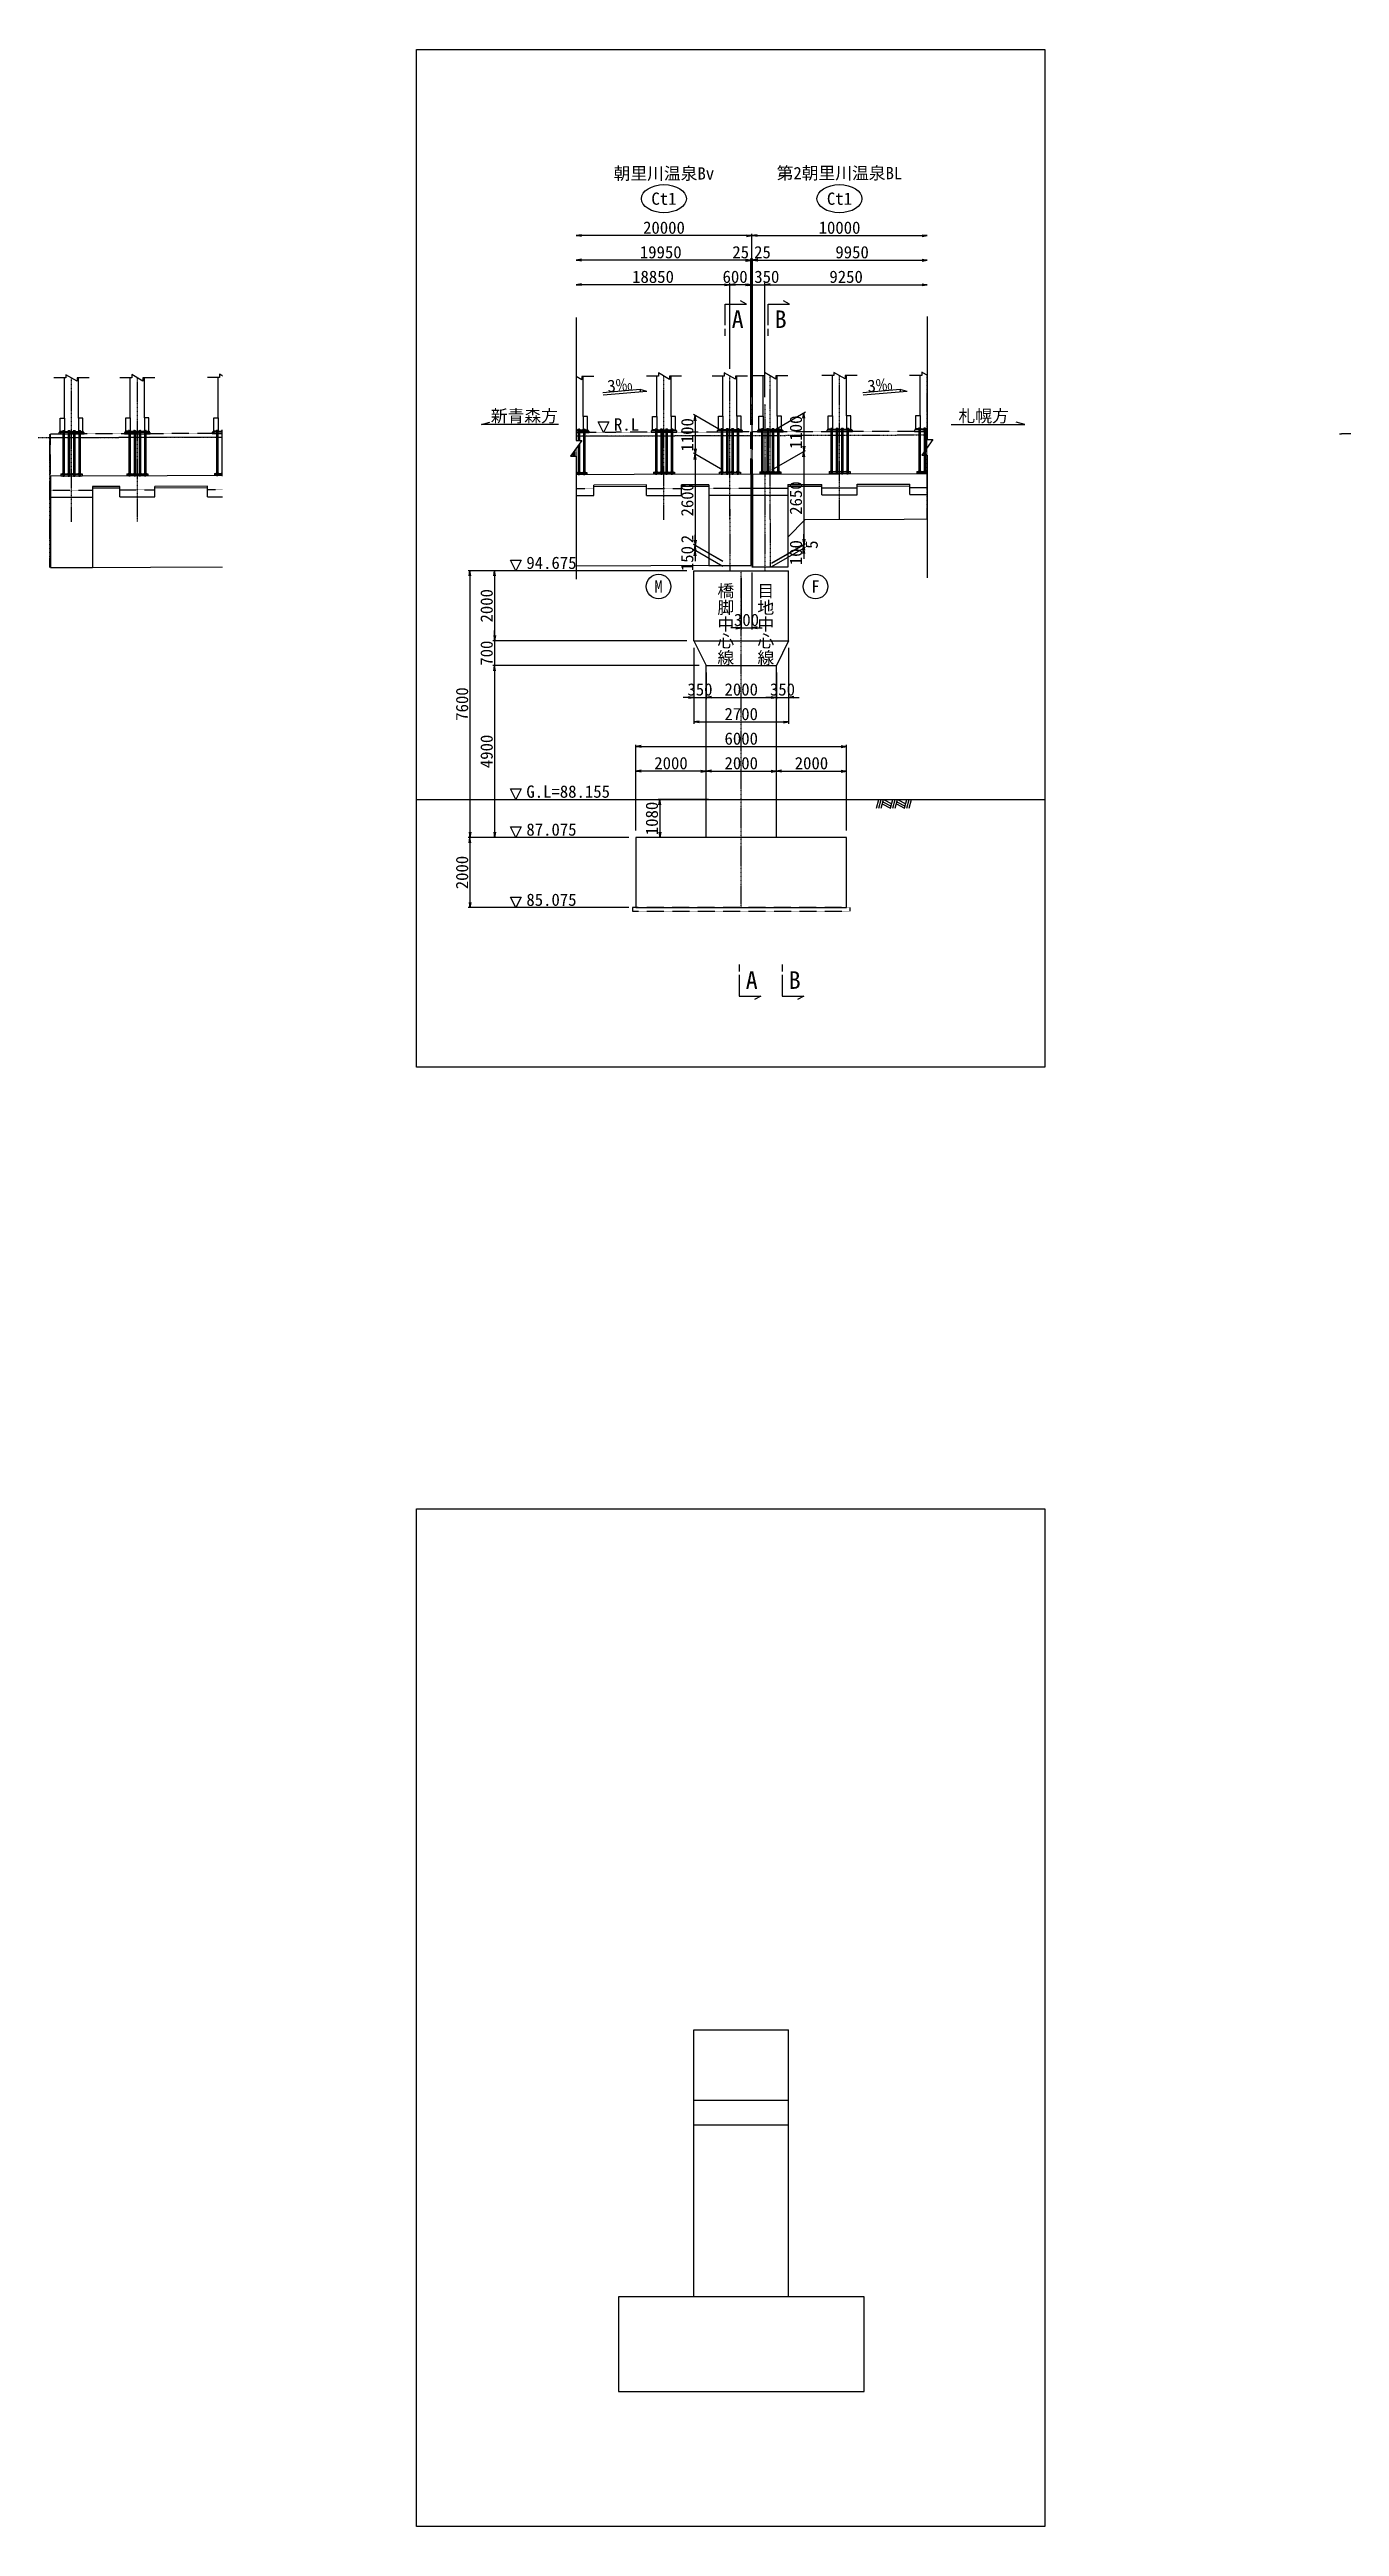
# Model space of a CAD drawing. Header units: millimetres. Extents: x -154198 to 210257, y -78304 to 147765.
# Drawn here: x -5055 to 31683, y -77945 to -7371 of the extents above; entities that cross this region are included whole.
import ezdxf
from ezdxf.enums import TextEntityAlignment as Align

# ---------------------------------------------------------------- set-up
doc = ezdxf.new("R2010")
doc.units = ezdxf.units.MM
doc.header["$LTSCALE"] = 0.25
doc.set_wipeout_variables(frame=1)
doc.linetypes.add('CENTER', pattern=[50.8, 31.75, -6.35, 6.35, -6.35])
doc.linetypes.add('HIDDEN', pattern=[9.525, 6.35, -3.175])
doc.layers.get('Defpoints').update_dxf_attribs({"color": 171})
for name, color, linetype in [('D-BMK', 2, 'CENTER'), ('D-BMK-軌道中心線', 6, 'CENTER'), ('D-DCR-HCH1', 4, 'Continuous'), ('D-STR-DIM', 7, 'Continuous'), ('D-STR-HTXT', 3, 'Continuous'), ('D-STR-STR1-上部工', 4, 'Continuous'), ('D-STR-STR1-下部工', 1, 'Continuous'), ('D-STR-STRD-プレート', 5, 'Continuous'), ('D-STR-STRD-ボルト', 5, 'Continuous'), ('D-STR-TXT', 3, 'Continuous'), ('S-BGD', 8, 'Continuous')]:
    doc.layers.add(name, color=color, linetype=linetype)
doc.layers.add('D-WORK', color=191, linetype='Continuous', plot=False)
doc.styles.add('MSゴシック_10', font='MS Gothic.ttf')
doc.styles.add('MSゴシック_T', font='@MS Gothic.ttf')
doc.dimstyles.new('DIM-100', dxfattribs={"dimscale": 100, "dimtxt": 3.5, "dimasz": 1.5, "dimexe": 0.5, "dimexo": 2, "dimgap": 0.5, "dimtad": 1, "dimdec": 0, "dimzin": 0, "dimdsep": 46, "dimtxsty": 'MSゴシック_10', "dimblk": 'OPEN', "dimcen": 0.09, "dimclrd": 256, "dimclre": 256, "dimclrt": 3, "dimaunit": 1, "dimadec": 4, "dimazin": 0, "dimtfac": 1, "dimtdec": 0, "dimtix": 1, "dimtmove": 2, "dimatfit": 3, "dimldrblk": 'NONE', "dimfxl": 1, "dimtolj": 1, "dimtzin": 0, "dimarcsym": 0})

msp = doc.modelspace()

# ---------------------------------------------------------------- texts
at = {"layer": 'D-STR-HTXT', "style": 'MSゴシック_10'}
for s, p in [('M', (12290.2, -22670.1)), ('F', (16760.4, -22670.1))]:
    msp.add_text(s, height=350, dxfattribs=at).set_placement(p, align=Align.MIDDLE)
at = {"layer": 'D-STR-HTXT', "style": 'MSゴシック_T'}
for s, p in [('橋脚中心線', (14024.6, -22548.3)), ('目地中心線', (15164.7, -22548.7))]:
    msp.add_text(s, height=350, rotation=270, dxfattribs=at).set_placement(p)
at = {"layer": 'D-STR-TXT', "linetype": 'Continuous', "style": 'MSゴシック_10'}
for s, p in [('朝里川温泉Bv', (12442.9, -11181)), ('第2朝里川温泉BL', (17442.9, -11171))]:
    msp.add_text(s, height=350, dxfattribs=at).set_placement(p, align=Align.BOTTOM_CENTER)
at = {"layer": 'D-STR-TXT', "style": 'MSゴシック_10'}
for p in [(12442.9, -11621), (17442.9, -11621)]:
    msp.add_text('Ct1', height=350, rotation=0.01, dxfattribs=at).set_placement(p, align=Align.MIDDLE)
for s, p in [('A', (14543.4, -15455.1)), ('B', (15767.9, -15455.1)), ('A', (14943.4, -34284.8)), ('B', (16167.9, -34284.8))]:
    msp.add_text(s, height=500, dxfattribs=at).set_placement(p, align=Align.BOTTOM_CENTER)

# ---------------------------------------------------------------- blocks, each defined once
blk = doc.blocks.new('_Open')
at = {"color": 0, "linetype": 'ByBlock', "lineweight": -2}
for p, q in [((-1, 0.17), (0, 0)), ((-1, -0.17), (0, 0)), ((0, 0), (-1, 0))]:
    blk.add_line(p, q, dxfattribs=at)
blk = doc.blocks.new('*D13')
at = {"layer": 'D-STR-DIM', "lineweight": -2, "transparency": 16777216}
for p, q in [((14120, -18253), (13284, -17770)), ((13334, -17949), (13334, -18749)), ((14120, -19353), (13284, -18870))]:
    blk.add_line(p, q, dxfattribs=at)
at = {"layer": 'Defpoints', "color": 0, "transparency": 16777216}
for p in [(13334, -18899), (14320, -18368), (14320, -19468)]:
    blk.add_point(p, dxfattribs=at)
at = {"layer": 'D-STR-DIM', "lineweight": -2, "transparency": 16777216, "xscale": 150, "yscale": 150, "zscale": 150}
for p, rotation in [((13334, -17799), 90), ((13334, -18899), 270)]:
    blk.add_blockref('_Open', p, dxfattribs=dict(at, rotation=rotation))
at = {"layer": 'D-STR-DIM', "color": 3, "transparency": 16777216, "insert": (13109, -18349), "char_height": 350, "attachment_point": 5, "rotation": 90, "style": 'MSゴシック_10'}
blk.add_mtext('\\A1;1100', dxfattribs=at)
blk = doc.blocks.new('_None')
blk = doc.blocks.new('*D14')
at = {"layer": 'D-STR-DIM', "lineweight": -2, "transparency": 16777216}
for p, q in [((14120, -19353), (13284, -18870)), ((13334, -19049), (13334, -21349)), ((14120, -21953), (13284, -21470))]:
    blk.add_line(p, q, dxfattribs=at)
at = {"layer": 'Defpoints', "color": 0, "transparency": 16777216}
for p in [(14320, -19468), (13334, -21499), (14320, -22068)]:
    blk.add_point(p, dxfattribs=at)
at = {"layer": 'D-STR-DIM', "lineweight": -2, "transparency": 16777216, "xscale": 150, "yscale": 150, "zscale": 150}
for p, rotation in [((13334, -18899), 90), ((13334, -21499), 270)]:
    blk.add_blockref('_Open', p, dxfattribs=dict(at, rotation=rotation))
at = {"layer": 'D-STR-DIM', "color": 3, "transparency": 16777216, "insert": (13109, -20199), "char_height": 350, "attachment_point": 5, "rotation": 90, "style": 'MSゴシック_10'}
blk.add_mtext('\\A1;2600', dxfattribs=at)
blk = doc.blocks.new('*D15')
at = {"layer": 'D-STR-DIM', "lineweight": -2, "transparency": 16777216}
for p, q in [((14120, -21953), (13284, -21470)), ((14120, -21955), (13284, -21471)), ((13334, -21349), (13334, -21199)), ((13334, -21500), (13334, -21499)), ((13334, -21650), (13334, -21800))]:
    blk.add_line(p, q, dxfattribs=at)
at = {"layer": 'Defpoints', "color": 0, "transparency": 16777216}
for p in [(13334, -21499), (14320, -22068), (14320, -22070)]:
    blk.add_point(p, dxfattribs=at)
at = {"layer": 'D-STR-DIM', "lineweight": -2, "transparency": 16777216, "xscale": 150, "yscale": 150, "zscale": 150}
for p, rotation in [((13334, -21499), 270), ((13334, -21500), 90)]:
    blk.add_blockref('_Open', p, dxfattribs=dict(at, rotation=rotation))
at = {"layer": 'D-STR-DIM', "color": 3, "transparency": 16777216, "insert": (13109, -21319), "char_height": 350, "attachment_point": 5, "rotation": 90, "style": 'MSゴシック_10'}
blk.add_mtext('\\A1;2', dxfattribs=at)
blk = doc.blocks.new('*D16')
at = {"layer": 'D-STR-DIM', "lineweight": -2, "transparency": 16777216}
for p, q in [((15520, -18250), (16478, -17697)), ((16428, -17876), (16428, -18676)), ((15520, -19350), (16478, -18797))]:
    blk.add_line(p, q, dxfattribs=at)
at = {"layer": 'Defpoints', "color": 0, "transparency": 16777216}
for p in [(15320, -18365), (16428, -18826), (15320, -19465)]:
    blk.add_point(p, dxfattribs=at)
at = {"layer": 'D-STR-DIM', "lineweight": -2, "transparency": 16777216, "xscale": 150, "yscale": 150, "zscale": 150}
for p, rotation in [((16428, -17726), 90), ((16428, -18826), 270)]:
    blk.add_blockref('_Open', p, dxfattribs=dict(at, rotation=rotation))
at = {"layer": 'D-STR-DIM', "color": 3, "transparency": 16777216, "insert": (16203, -18276), "char_height": 350, "attachment_point": 5, "rotation": 90, "style": 'MSゴシック_10'}
blk.add_mtext('\\A1;1100', dxfattribs=at)
blk = doc.blocks.new('*D17')
at = {"layer": 'D-STR-DIM', "lineweight": -2, "transparency": 16777216}
for p, q in [((15520, -19350), (16478, -18797)), ((16428, -18976), (16428, -21326)), ((15520, -22000), (16478, -21447))]:
    blk.add_line(p, q, dxfattribs=at)
at = {"layer": 'Defpoints', "color": 0, "transparency": 16777216}
for p in [(15320, -19465), (16428, -21476), (15320, -22115)]:
    blk.add_point(p, dxfattribs=at)
at = {"layer": 'D-STR-DIM', "lineweight": -2, "transparency": 16777216, "xscale": 150, "yscale": 150, "zscale": 150}
for p, rotation in [((16428, -18826), 90), ((16428, -21476), 270)]:
    blk.add_blockref('_Open', p, dxfattribs=dict(at, rotation=rotation))
at = {"layer": 'D-STR-DIM', "color": 3, "transparency": 16777216, "insert": (16203, -20151), "char_height": 350, "attachment_point": 5, "rotation": 90, "style": 'MSゴシック_10'}
blk.add_mtext('\\A1;2650', dxfattribs=at)
blk = doc.blocks.new('*D18')
at = {"layer": 'D-STR-DIM', "lineweight": -2, "transparency": 16777216}
for p, q in [((13095, -22220), (6870, -22220)), ((6920, -22370), (6920, -29670)), ((11445, -29820), (6870, -29820))]:
    blk.add_line(p, q, dxfattribs=at)
at = {"layer": 'Defpoints', "color": 0, "transparency": 16777216}
for p in [(13295, -22220), (6920, -29820), (11645, -29820)]:
    blk.add_point(p, dxfattribs=at)
at = {"layer": 'D-STR-DIM', "lineweight": -2, "transparency": 16777216, "xscale": 150, "yscale": 150, "zscale": 150}
for p, rotation in [((6920, -22220), 90), ((6920, -29820), 270)]:
    blk.add_blockref('_Open', p, dxfattribs=dict(at, rotation=rotation))
at = {"layer": 'D-STR-DIM', "color": 3, "transparency": 16777216, "insert": (6695, -26020), "char_height": 350, "attachment_point": 5, "rotation": 90, "style": 'MSゴシック_10'}
blk.add_mtext('\\A1;7600', dxfattribs=at)
blk = doc.blocks.new('*D19')
at = {"layer": 'D-STR-DIM', "lineweight": -2, "transparency": 16777216}
for p, q in [((11445, -29820), (6870, -29820)), ((6920, -29970), (6920, -31670)), ((11445, -31820), (6870, -31820))]:
    blk.add_line(p, q, dxfattribs=at)
at = {"layer": 'Defpoints', "color": 0, "transparency": 16777216}
for p in [(11645, -29820), (6920, -31820), (11645, -31820)]:
    blk.add_point(p, dxfattribs=at)
at = {"layer": 'D-STR-DIM', "lineweight": -2, "transparency": 16777216, "xscale": 150, "yscale": 150, "zscale": 150}
for p, rotation in [((6920, -29820), 90), ((6920, -31820), 270)]:
    blk.add_blockref('_Open', p, dxfattribs=dict(at, rotation=rotation))
at = {"layer": 'D-STR-DIM', "color": 3, "transparency": 16777216, "insert": (6695, -30820), "char_height": 350, "attachment_point": 5, "rotation": 90, "style": 'MSゴシック_10'}
blk.add_mtext('\\A1;2000', dxfattribs=at)
blk = doc.blocks.new('*D20')
at = {"layer": 'D-STR-DIM', "lineweight": -2, "transparency": 16777216}
for p, q in [((13095, -22220), (7570, -22220)), ((7620, -22370), (7620, -24070)), ((13095, -24220), (7570, -24220))]:
    blk.add_line(p, q, dxfattribs=at)
at = {"layer": 'Defpoints', "color": 0, "transparency": 16777216}
for p in [(13295, -22220), (7620, -24220), (13295, -24220)]:
    blk.add_point(p, dxfattribs=at)
at = {"layer": 'D-STR-DIM', "lineweight": -2, "transparency": 16777216, "xscale": 150, "yscale": 150, "zscale": 150}
for p, rotation in [((7620, -22220), 90), ((7620, -24220), 270)]:
    blk.add_blockref('_Open', p, dxfattribs=dict(at, rotation=rotation))
at = {"layer": 'D-STR-DIM', "color": 3, "transparency": 16777216, "insert": (7395, -23220), "char_height": 350, "attachment_point": 5, "rotation": 90, "style": 'MSゴシック_10'}
blk.add_mtext('\\A1;2000', dxfattribs=at)
blk = doc.blocks.new('*D21')
at = {"layer": 'D-STR-DIM', "lineweight": -2, "transparency": 16777216}
for p, q in [((7620, -24070), (7620, -23920)), ((13095, -24220), (7570, -24220)), ((7620, -24220), (7620, -24920)), ((13445, -24920), (7570, -24920)), ((7620, -25070), (7620, -25220))]:
    blk.add_line(p, q, dxfattribs=at)
at = {"layer": 'Defpoints', "color": 0, "transparency": 16777216}
for p in [(13295, -24220), (7620, -24920), (13645, -24920)]:
    blk.add_point(p, dxfattribs=at)
at = {"layer": 'D-STR-DIM', "lineweight": -2, "transparency": 16777216, "xscale": 150, "yscale": 150, "zscale": 150}
for p, rotation in [((7620, -24220), 270), ((7620, -24920), 90)]:
    blk.add_blockref('_Open', p, dxfattribs=dict(at, rotation=rotation))
at = {"layer": 'D-STR-DIM', "color": 3, "transparency": 16777216, "insert": (7395, -24570), "char_height": 350, "attachment_point": 5, "rotation": 90, "style": 'MSゴシック_10'}
blk.add_mtext('\\A1;700', dxfattribs=at)
blk = doc.blocks.new('*D22')
at = {"layer": 'D-STR-DIM', "lineweight": -2, "transparency": 16777216}
for p, q in [((13445, -24920), (7570, -24920)), ((7620, -25070), (7620, -29670)), ((11445, -29820), (7570, -29820))]:
    blk.add_line(p, q, dxfattribs=at)
at = {"layer": 'Defpoints', "color": 0, "transparency": 16777216}
for p in [(13645, -24920), (7620, -29820), (11645, -29820)]:
    blk.add_point(p, dxfattribs=at)
at = {"layer": 'D-STR-DIM', "lineweight": -2, "transparency": 16777216, "xscale": 150, "yscale": 150, "zscale": 150}
for p, rotation in [((7620, -24920), 90), ((7620, -29820), 270)]:
    blk.add_blockref('_Open', p, dxfattribs=dict(at, rotation=rotation))
at = {"layer": 'D-STR-DIM', "color": 3, "transparency": 16777216, "insert": (7395, -27370), "char_height": 350, "attachment_point": 5, "rotation": 90, "style": 'MSゴシック_10'}
blk.add_mtext('\\A1;4900', dxfattribs=at)
blk = doc.blocks.new('*D23')
at = {"layer": 'D-STR-DIM', "lineweight": -2, "transparency": 16777216}
for p, q in [((14770, -13373), (10095, -13373)), ((14920, -18066), (14920, -13323))]:
    blk.add_line(p, q, dxfattribs=at)
at = {"layer": 'Defpoints', "color": 0, "transparency": 16777216}
for p in [(9945, -13373), (9945, -13373), (14920, -18266)]:
    blk.add_point(p, dxfattribs=at)
at = {"layer": 'D-STR-DIM', "lineweight": -2, "transparency": 16777216, "xscale": 150, "yscale": 150, "zscale": 150, "rotation": 180}
blk.add_blockref('_Open', (9945, -13373), dxfattribs=at)
at = {"layer": 'D-STR-DIM', "lineweight": -2, "transparency": 16777216, "xscale": 150, "yscale": 150, "zscale": 150}
blk.add_blockref('_Open', (14920, -13373), dxfattribs=at)
at = {"layer": 'D-STR-DIM', "color": 3, "transparency": 16777216, "insert": (12353, -13148), "char_height": 350, "attachment_point": 5, "style": 'MSゴシック_10'}
blk.add_mtext('\\A1;19950', dxfattribs=at)
blk = doc.blocks.new('*D24')
at = {"layer": 'D-STR-DIM', "lineweight": -2, "transparency": 16777216}
for p, q in [((14945, -17277), (14945, -12623)), ((15095, -12673), (19795, -12673))]:
    blk.add_line(p, q, dxfattribs=at)
at = {"layer": 'Defpoints', "color": 0, "transparency": 16777216}
for p in [(19945, -12673), (19945, -12673), (14945, -17477)]:
    blk.add_point(p, dxfattribs=at)
at = {"layer": 'D-STR-DIM', "lineweight": -2, "transparency": 16777216, "xscale": 150, "yscale": 150, "zscale": 150, "rotation": 180}
blk.add_blockref('_Open', (14945, -12673), dxfattribs=at)
at = {"layer": 'D-STR-DIM', "lineweight": -2, "transparency": 16777216, "xscale": 150, "yscale": 150, "zscale": 150}
blk.add_blockref('_Open', (19945, -12673), dxfattribs=at)
at = {"layer": 'D-STR-DIM', "color": 3, "transparency": 16777216, "insert": (17445, -12448), "char_height": 350, "attachment_point": 5, "style": 'MSゴシック_10'}
blk.add_mtext('\\A1;10000', dxfattribs=at)
blk = doc.blocks.new('*D25')
at = {"layer": 'D-STR-DIM', "lineweight": -2, "transparency": 16777216}
for p, q in [((14795, -12673), (10095, -12673)), ((14945, -17277), (14945, -12623))]:
    blk.add_line(p, q, dxfattribs=at)
at = {"layer": 'Defpoints', "color": 0, "transparency": 16777216}
for p in [(9945, -12673), (9945, -12673), (14945, -17477)]:
    blk.add_point(p, dxfattribs=at)
at = {"layer": 'D-STR-DIM', "lineweight": -2, "transparency": 16777216, "xscale": 150, "yscale": 150, "zscale": 150, "rotation": 180}
blk.add_blockref('_Open', (9945, -12673), dxfattribs=at)
at = {"layer": 'D-STR-DIM', "lineweight": -2, "transparency": 16777216, "xscale": 150, "yscale": 150, "zscale": 150}
blk.add_blockref('_Open', (14945, -12673), dxfattribs=at)
at = {"layer": 'D-STR-DIM', "color": 3, "transparency": 16777216, "insert": (12445, -12448), "char_height": 350, "attachment_point": 5, "style": 'MSゴシック_10'}
blk.add_mtext('\\A1;20000', dxfattribs=at)
blk = doc.blocks.new('*D26')
at = {"layer": 'D-STR-DIM', "lineweight": -2, "transparency": 16777216}
for p, q in [((14970, -18066), (14970, -13323)), ((15120, -13373), (19795, -13373))]:
    blk.add_line(p, q, dxfattribs=at)
at = {"layer": 'Defpoints', "color": 0, "transparency": 16777216}
for p in [(19945, -13373), (19945, -13373), (14970, -18266)]:
    blk.add_point(p, dxfattribs=at)
at = {"layer": 'D-STR-DIM', "lineweight": -2, "transparency": 16777216, "xscale": 150, "yscale": 150, "zscale": 150, "rotation": 180}
blk.add_blockref('_Open', (14970, -13373), dxfattribs=at)
at = {"layer": 'D-STR-DIM', "lineweight": -2, "transparency": 16777216, "xscale": 150, "yscale": 150, "zscale": 150}
blk.add_blockref('_Open', (19945, -13373), dxfattribs=at)
at = {"layer": 'D-STR-DIM', "color": 3, "transparency": 16777216, "insert": (17803, -13148), "char_height": 350, "attachment_point": 5, "style": 'MSゴシック_10'}
blk.add_mtext('\\A1;9950', dxfattribs=at)
blk = doc.blocks.new('*D27')
at = {"layer": 'D-STR-DIM', "lineweight": -2, "transparency": 16777216}
for p, q in [((14770, -13373), (14620, -13373)), ((14920, -18066), (14920, -13323)), ((14945, -13373), (14920, -13373)), ((14945, -17277), (14945, -13323)), ((15095, -13373), (15245, -13373))]:
    blk.add_line(p, q, dxfattribs=at)
at = {"layer": 'Defpoints', "color": 0, "transparency": 16777216}
for p in [(14920, -13373), (14945, -17477), (14920, -18266)]:
    blk.add_point(p, dxfattribs=at)
at = {"layer": 'D-STR-DIM', "lineweight": -2, "transparency": 16777216, "xscale": 150, "yscale": 150, "zscale": 150}
blk.add_blockref('_Open', (14920, -13373), dxfattribs=at)
at = {"layer": 'D-STR-DIM', "lineweight": -2, "transparency": 16777216, "xscale": 150, "yscale": 150, "zscale": 150, "rotation": 180}
blk.add_blockref('_Open', (14945, -13373), dxfattribs=at)
at = {"layer": 'D-STR-DIM', "color": 3, "transparency": 16777216, "insert": (14630, -13148), "char_height": 350, "attachment_point": 5, "style": 'MSゴシック_10'}
blk.add_mtext('\\A1;25', dxfattribs=at)
blk = doc.blocks.new('*D28')
at = {"layer": 'D-STR-DIM', "lineweight": -2, "transparency": 16777216}
for p, q in [((14795, -13373), (14645, -13373)), ((14945, -17277), (14945, -13323)), ((14970, -13373), (14945, -13373)), ((14970, -18066), (14970, -13323)), ((15120, -13373), (15270, -13373))]:
    blk.add_line(p, q, dxfattribs=at)
at = {"layer": 'Defpoints', "color": 0, "transparency": 16777216}
for p in [(14945, -13373), (14945, -17477), (14970, -18266)]:
    blk.add_point(p, dxfattribs=at)
at = {"layer": 'D-STR-DIM', "lineweight": -2, "transparency": 16777216, "xscale": 150, "yscale": 150, "zscale": 150}
blk.add_blockref('_Open', (14945, -13373), dxfattribs=at)
at = {"layer": 'D-STR-DIM', "lineweight": -2, "transparency": 16777216, "xscale": 150, "yscale": 150, "zscale": 150, "rotation": 180}
blk.add_blockref('_Open', (14970, -13373), dxfattribs=at)
at = {"layer": 'D-STR-DIM', "color": 3, "transparency": 16777216, "insert": (15250, -13148), "char_height": 350, "attachment_point": 5, "style": 'MSゴシック_10'}
blk.add_mtext('\\A1;25', dxfattribs=at)
blk = doc.blocks.new('*D29')
at = {"layer": 'D-STR-DIM', "lineweight": -2, "transparency": 16777216}
for p, q in [((15320, -17277), (15320, -14023)), ((15470, -14073), (19795, -14073))]:
    blk.add_line(p, q, dxfattribs=at)
at = {"layer": 'Defpoints', "color": 0, "transparency": 16777216}
for p in [(19945, -14073), (19945, -14073), (15320, -17477)]:
    blk.add_point(p, dxfattribs=at)
at = {"layer": 'D-STR-DIM', "lineweight": -2, "transparency": 16777216, "xscale": 150, "yscale": 150, "zscale": 150, "rotation": 180}
blk.add_blockref('_Open', (15320, -14073), dxfattribs=at)
at = {"layer": 'D-STR-DIM', "lineweight": -2, "transparency": 16777216, "xscale": 150, "yscale": 150, "zscale": 150}
blk.add_blockref('_Open', (19945, -14073), dxfattribs=at)
at = {"layer": 'D-STR-DIM', "color": 3, "transparency": 16777216, "insert": (17633, -13848), "char_height": 350, "attachment_point": 5, "style": 'MSゴシック_10'}
blk.add_mtext('\\A1;9250', dxfattribs=at)
blk = doc.blocks.new('*D30')
at = {"layer": 'D-STR-DIM', "lineweight": -2, "transparency": 16777216}
for p, q in [((14320, -16473), (14320, -14023)), ((14770, -14073), (14470, -14073)), ((14920, -18066), (14920, -14023))]:
    blk.add_line(p, q, dxfattribs=at)
at = {"layer": 'Defpoints', "color": 0, "transparency": 16777216}
for p in [(14320, -14073), (14320, -16673), (14920, -18266)]:
    blk.add_point(p, dxfattribs=at)
at = {"layer": 'D-STR-DIM', "lineweight": -2, "transparency": 16777216, "xscale": 150, "yscale": 150, "zscale": 150, "rotation": 180}
blk.add_blockref('_Open', (14320, -14073), dxfattribs=at)
at = {"layer": 'D-STR-DIM', "lineweight": -2, "transparency": 16777216, "xscale": 150, "yscale": 150, "zscale": 150}
blk.add_blockref('_Open', (14920, -14073), dxfattribs=at)
at = {"layer": 'D-STR-DIM', "color": 3, "transparency": 16777216, "insert": (14470, -13848), "char_height": 350, "attachment_point": 5, "style": 'MSゴシック_10'}
blk.add_mtext('\\A1;600', dxfattribs=at)
blk = doc.blocks.new('*D31')
at = {"layer": 'D-STR-DIM', "lineweight": -2, "transparency": 16777216}
for p, q in [((14820, -14073), (14670, -14073)), ((14970, -18066), (14970, -14023)), ((14970, -14073), (15320, -14073)), ((15320, -17277), (15320, -14023)), ((15470, -14073), (15620, -14073))]:
    blk.add_line(p, q, dxfattribs=at)
at = {"layer": 'Defpoints', "color": 0, "transparency": 16777216}
for p in [(15320, -14073), (15320, -17477), (14970, -18266)]:
    blk.add_point(p, dxfattribs=at)
at = {"layer": 'D-STR-DIM', "lineweight": -2, "transparency": 16777216, "xscale": 150, "yscale": 150, "zscale": 150}
blk.add_blockref('_Open', (14970, -14073), dxfattribs=at)
at = {"layer": 'D-STR-DIM', "lineweight": -2, "transparency": 16777216, "xscale": 150, "yscale": 150, "zscale": 150, "rotation": 180}
blk.add_blockref('_Open', (15320, -14073), dxfattribs=at)
at = {"layer": 'D-STR-DIM', "color": 3, "transparency": 16777216, "insert": (15374, -13848), "char_height": 350, "attachment_point": 5, "style": 'MSゴシック_10'}
blk.add_mtext('\\A1;350', dxfattribs=at)
blk = doc.blocks.new('*D32')
at = {"layer": 'D-STR-DIM', "lineweight": -2, "transparency": 16777216}
for p, q in [((14170, -14073), (10095, -14073)), ((14320, -16473), (14320, -14023))]:
    blk.add_line(p, q, dxfattribs=at)
at = {"layer": 'Defpoints', "color": 0, "transparency": 16777216}
for p in [(9945, -14073), (9945, -14073), (14320, -16673)]:
    blk.add_point(p, dxfattribs=at)
at = {"layer": 'D-STR-DIM', "lineweight": -2, "transparency": 16777216, "xscale": 150, "yscale": 150, "zscale": 150, "rotation": 180}
blk.add_blockref('_Open', (9945, -14073), dxfattribs=at)
at = {"layer": 'D-STR-DIM', "lineweight": -2, "transparency": 16777216, "xscale": 150, "yscale": 150, "zscale": 150}
blk.add_blockref('_Open', (14320, -14073), dxfattribs=at)
at = {"layer": 'D-STR-DIM', "color": 3, "transparency": 16777216, "insert": (12133, -13848), "char_height": 350, "attachment_point": 5, "style": 'MSゴシック_10'}
blk.add_mtext('\\A1;18850', dxfattribs=at)
blk = doc.blocks.new('地盤記号')
for p, q in [((-67, -250), (0, 0)), ((0, -250), (67, 0)), ((67, -250), (133, 0)), ((133, 0), (367, -125)), ((333, -250), (400, 0)), ((400, -250), (467, 0)), ((467, -250), (533, 0)), ((533, 0), (767, -125)), ((733, -250), (800, 0)), ((800, -250), (867, 0)), ((867, -250), (933, 0)), ((100, -125), (333, -250)), ((117, -62), (350, -188)), ((500, -125), (733, -250)), ((517, -62), (750, -188))]:
    blk.add_line(p, q)
blk = doc.blocks.new('第2朝里川温泉Bv_P1')
at = {"layer": 'D-BMK'}
blk.add_line((300, -13453.675), (300, -3853.675), dxfattribs=at)
at = {"layer": 'D-STR-STR1-下部工'}
for p, q in [((-1050, -3853.675), (1650, -3853.675)), ((-1050, -5853.675), (-1050, -3853.675)), ((1650, -5853.675), (1650, -3853.675)), ((-1050, -5853.675), (1650, -5853.675)), ((-1050, -5853.675), (-700, -6553.675)), ((1650, -5853.675), (1300, -6553.675)), ((-700, -6553.675), (1300, -6553.675)), ((-700, -11453.675), (-700, -6553.675)), ((1300, -11453.675), (1300, -6553.675)), ((3300, -11453.675), (-2700, -11453.675)), ((-2700, -11453.675), (-2700, -13453.675)), ((3300, -13453.675), (3300, -11453.675)), ((-2700, -13453.675), (3300, -13453.675))]:
    blk.add_line(p, q, dxfattribs=at)
at = {"layer": 'D-STR-STR1-下部工', "color": 4, "linetype": 'HIDDEN'}
blk.add_lwpolyline([(-2800, -13553.675), (3400, -13553.675), (3400, -13453.675), (-2800, -13453.675)], close=True, dxfattribs=at)
blk = doc.blocks.new('*D35')
at = {"layer": 'D-STR-DIM', "lineweight": -2, "transparency": 16777216}
for p, q in [((13645, -29620), (13645, -27881)), ((13795, -27931), (15495, -27931)), ((15645, -29620), (15645, -27881))]:
    blk.add_line(p, q, dxfattribs=at)
at = {"layer": 'Defpoints', "color": 0, "transparency": 16777216}
for p in [(15645, -27931), (13645, -29820), (15645, -29820)]:
    blk.add_point(p, dxfattribs=at)
at = {"layer": 'D-STR-DIM', "lineweight": -2, "transparency": 16777216, "xscale": 150, "yscale": 150, "zscale": 150, "rotation": 180}
blk.add_blockref('_Open', (13645, -27931), dxfattribs=at)
at = {"layer": 'D-STR-DIM', "lineweight": -2, "transparency": 16777216, "xscale": 150, "yscale": 150, "zscale": 150}
blk.add_blockref('_Open', (15645, -27931), dxfattribs=at)
at = {"layer": 'D-STR-DIM', "color": 3, "transparency": 16777216, "insert": (14645, -27706), "char_height": 350, "attachment_point": 5, "style": 'MSゴシック_10'}
blk.add_mtext('\\A1;2000', dxfattribs=at)
blk = doc.blocks.new('*D36')
at = {"layer": 'D-STR-DIM', "lineweight": -2, "transparency": 16777216}
for p, q in [((11645, -29620), (11645, -27881)), ((13495, -27931), (11795, -27931)), ((13645, -29620), (13645, -27881))]:
    blk.add_line(p, q, dxfattribs=at)
at = {"layer": 'Defpoints', "color": 0, "transparency": 16777216}
for p in [(11645, -27931), (11645, -29820), (13645, -29820)]:
    blk.add_point(p, dxfattribs=at)
at = {"layer": 'D-STR-DIM', "lineweight": -2, "transparency": 16777216, "xscale": 150, "yscale": 150, "zscale": 150, "rotation": 180}
blk.add_blockref('_Open', (11645, -27931), dxfattribs=at)
at = {"layer": 'D-STR-DIM', "lineweight": -2, "transparency": 16777216, "xscale": 150, "yscale": 150, "zscale": 150}
blk.add_blockref('_Open', (13645, -27931), dxfattribs=at)
at = {"layer": 'D-STR-DIM', "color": 3, "transparency": 16777216, "insert": (12645, -27706), "char_height": 350, "attachment_point": 5, "style": 'MSゴシック_10'}
blk.add_mtext('\\A1;2000', dxfattribs=at)
blk = doc.blocks.new('A$Ceda901f1')
at = {"layer": 'D-STR-HTXT', "color": 4}
for q in [(-625, -55), (428, 110)]:
    blk.add_line((625, 55), q, dxfattribs=at)
at = {"layer": 'D-WORK'}
for q in [(-631, 17), (434, 38)]:
    blk.add_line((428, 110), q, dxfattribs=at)
at = {"layer": 'D-STR-HTXT', "color": 3, "style": 'MSゴシック_10'}
blk.add_text('3‰', height=350, rotation=5, dxfattribs=at).set_placement((-132, 61), align=Align.CENTER)
blk = doc.blocks.new('*U45')
at = {"color": 4}
for p, q in [((-22, 0), (-19.59, 0.65)), ((0, 0), (-22, 0)), ((111.76, 0), (132.76, 0)), ((132.76, 0), (130.34, 0.65))]:
    blk.add_line(p, q, dxfattribs=at)
at = {"style": 'MSゴシック_10'}
for tag, p in [('起点', (-9.79, 0.65)), ('終点', (121.05, 0.65))]:
    blk.add_attdef(tag, text='', height=3.5, dxfattribs=at).set_placement(p, align=Align.CENTER)
blk = doc.blocks.new('ボルト側面')
at = {"layer": 'D-STR-STRD-ボルト', "color": 0, "ltscale": 10}
for p, q in [((-251, 18), (-248, 20)), ((-251, 18), (-251, 0)), ((-251, 0), (-198, 0)), ((-248, 20), (-202, 20)), ((-243, 26), (-207, 26)), ((-243, 26), (-243, 20)), ((-240, 18), (-240, 0)), ((-209, 18), (-209, 0)), ((-207, 26), (-207, 20)), ((-198, 18), (-202, 20)), ((-198, 18), (-198, 0)), ((-101, 18), (-98, 20)), ((-101, 18), (-101, 0)), ((-101, 0), (-48, 0)), ((-98, 20), (-52, 20)), ((-93, 26), (-57, 26)), ((-93, 26), (-93, 20)), ((-90, 18), (-90, 0)), ((-59, 18), (-59, 0)), ((-57, 26), (-57, 20)), ((-48, 18), (-52, 20)), ((-48, 18), (-48, 0)), ((49, 18), (52, 20)), ((49, 18), (49, 0)), ((49, 0), (102, 0)), ((52, 20), (98, 20)), ((57, 26), (93, 26)), ((57, 26), (57, 20)), ((60, 18), (60, 0)), ((91, 18), (91, 0)), ((93, 26), (93, 20)), ((102, 18), (98, 20)), ((102, 18), (102, 0)), ((199, 18), (202, 20)), ((199, 18), (199, 0)), ((199, 0), (252, 0)), ((202, 20), (248, 20)), ((207, 26), (243, 26)), ((207, 26), (207, 20)), ((210, 18), (210, 0)), ((241, 18), (241, 0)), ((243, 26), (243, 20)), ((252, 18), (248, 20)), ((252, 18), (252, 0)), ((-244, -30), (-244, -1270)), ((-206, -30), (-206, -1270)), ((-94, -30), (-94, -1270)), ((-56, -30), (-56, -1270)), ((56, -30), (56, -1270)), ((94, -30), (94, -1270)), ((206, -30), (206, -1270)), ((244, -30), (244, -1270)), ((-300, -1210), (300, -1210)), ((-300, -1210), (-300, -1260)), ((-300, -1218), (300, -1218)), ((-300, -1260), (300, -1260)), ((-251, -1192), (-248, -1190)), ((-251, -1192), (-251, -1210)), ((-251, -1210), (-198, -1210)), ((-251, -1236), (-251, -1218)), ((-251, -1218), (-198, -1218)), ((-251, -1236), (-248, -1238)), ((-248, -1190), (-202, -1190)), ((-248, -1238), (-202, -1238)), ((-244, -1270), (-206, -1270)), ((-240, -1192), (-240, -1210)), ((-240, -1236), (-240, -1218)), ((-209, -1192), (-209, -1210)), ((-209, -1236), (-209, -1218)), ((-198, -1192), (-202, -1190)), ((-198, -1236), (-202, -1238)), ((-198, -1192), (-198, -1210)), ((-198, -1236), (-198, -1218)), ((-101, -1192), (-98, -1190)), ((-101, -1192), (-101, -1210)), ((-101, -1210), (-48, -1210)), ((-101, -1236), (-101, -1218)), ((-101, -1218), (-48, -1218)), ((-101, -1236), (-98, -1238)), ((-98, -1190), (-52, -1190)), ((-98, -1238), (-52, -1238)), ((-94, -1270), (-56, -1270)), ((-90, -1192), (-90, -1210)), ((-90, -1236), (-90, -1218)), ((-59, -1192), (-59, -1210)), ((-59, -1236), (-59, -1218)), ((-48, -1192), (-52, -1190)), ((-48, -1236), (-52, -1238)), ((-48, -1192), (-48, -1210)), ((-48, -1236), (-48, -1218)), ((49, -1192), (52, -1190)), ((49, -1192), (49, -1210)), ((49, -1210), (102, -1210)), ((49, -1236), (49, -1218)), ((49, -1218), (102, -1218)), ((49, -1236), (52, -1238)), ((52, -1190), (98, -1190)), ((52, -1238), (98, -1238)), ((56, -1270), (94, -1270)), ((60, -1192), (60, -1210)), ((60, -1236), (60, -1218)), ((91, -1192), (91, -1210)), ((91, -1236), (91, -1218)), ((102, -1192), (98, -1190)), ((102, -1236), (98, -1238)), ((102, -1192), (102, -1210)), ((102, -1236), (102, -1218)), ((199, -1192), (202, -1190)), ((199, -1192), (199, -1210)), ((199, -1210), (252, -1210)), ((199, -1236), (199, -1218)), ((199, -1218), (252, -1218)), ((199, -1236), (202, -1238)), ((202, -1190), (248, -1190)), ((202, -1238), (248, -1238)), ((206, -1270), (244, -1270)), ((210, -1192), (210, -1210)), ((210, -1236), (210, -1218)), ((241, -1192), (241, -1210)), ((241, -1236), (241, -1218)), ((252, -1192), (248, -1190)), ((252, -1236), (248, -1238)), ((252, -1192), (252, -1210)), ((252, -1236), (252, -1218)), ((300, -1210), (300, -1260))]:
    blk.add_line(p, q, dxfattribs=at)
for centre, radius, start, end in [((-249, 3), 17.2, 62.05709, 88.21602), ((-225, -41), 61.1, 75.29524, 104.70476), ((-201, 3), 17.2, 91.78398, 117.94291), ((-99, 3), 17.2, 62.05709, 88.21602), ((-75, -41), 61.1, 75.29524, 104.70476), ((-51, 3), 17.2, 91.78398, 117.94291), ((51, 3), 17.2, 62.05709, 88.21602), ((75, -41), 61.1, 75.29524, 104.70476), ((99, 3), 17.2, 91.78398, 117.94291), ((201, 3), 17.2, 62.05709, 88.21602), ((225, -41), 61.1, 75.29524, 104.70476), ((249, 3), 17.2, 91.78398, 117.94291), ((-249, -1207), 17.2, 62.05709, 88.21602), ((-249, -1220), 17.2, 271.78398, 297.94291), ((-225, -1251), 61.1, 75.29524, 104.70476), ((-225, -1176), 61.1, 255.29524, 284.70476), ((-201, -1207), 17.2, 91.78398, 117.94291), ((-201, -1220), 17.2, 242.05709, 268.21602), ((-99, -1207), 17.2, 62.05709, 88.21602), ((-99, -1220), 17.2, 271.78398, 297.94291), ((-75, -1251), 61.1, 75.29524, 104.70476), ((-75, -1176), 61.1, 255.29524, 284.70476), ((-51, -1207), 17.2, 91.78398, 117.94291), ((-51, -1220), 17.2, 242.05709, 268.21602), ((51, -1207), 17.2, 62.05709, 88.21602), ((51, -1220), 17.2, 271.78398, 297.94291), ((75, -1251), 61.1, 75.29524, 104.70476), ((75, -1176), 61.1, 255.29524, 284.70476), ((99, -1207), 17.2, 91.78398, 117.94291), ((99, -1220), 17.2, 242.05709, 268.21602), ((201, -1207), 17.2, 62.05709, 88.21602), ((201, -1220), 17.2, 271.78398, 297.94291), ((225, -1251), 61.1, 75.29524, 104.70476), ((225, -1176), 61.1, 255.29524, 284.70476), ((249, -1207), 17.2, 91.78398, 117.94291), ((249, -1220), 17.2, 242.05709, 268.21602)]:
    blk.add_arc(centre, radius, start, end, dxfattribs=at)
blk = doc.blocks.new('*U109')
at = {"color": 0, "linetype": 'ByBlock'}
for p, q in [((-200, 450), (-200, 1595)), ((200, 450), (200, 1595))]:
    blk.add_line(p, q, dxfattribs=at)
at = {"layer": 'D-BMK'}
blk.add_line((0, -2500), (0, 1595), dxfattribs=at)
at = {"layer": 'D-STR-HTXT', "color": 4}
blk.add_lwpolyline([(503, 1595), (160, 1595), (160, 1503), (-160, 1687), (-160, 1595), (-503, 1595)], dxfattribs=at)
at = {"layer": 'D-STR-STRD-プレート', "color": 0}
for points in [[(-365, 0), (365, 0), (365, 30), (355, 40), (-355, 40), (-365, 30)], [(-335, 70), (335, 70), (335, 40), (-335, 40)], [(-325, 450), (-200, 450), (-200, 70), (-325, 70)], [(325, 450), (200, 450), (200, 70), (325, 70)]]:
    blk.add_lwpolyline(points, close=True, dxfattribs=at)
at = {"color": 0}
blk.add_blockref('ボルト側面', (0, 70), dxfattribs=at)
blk = doc.blocks.new('*U175')
at = {"linetype": 'HIDDEN'}
for p, q in [((9975, 130), (25, 100)), ((25, -1100), (25, 100)), ((9975, -1070), (9975, 130))]:
    blk.add_line(p, q, dxfattribs=at)
for p, q in [((25, -1100), (9975, -1070)), ((25, -1100), (25, -3754)), ((1025, -1397), (2000, -1394)), ((1025, -1397), (1025, -3754)), ((2000, -1693), (2000, -1394)), ((3000, -1391), (4500, -1387)), ((3000, -1693), (3000, -1391)), ((4500, -1685), (4500, -1387)), ((5500, -1384), (7000, -1379)), ((5500, -1685), (5500, -1384)), ((7000, -1678), (7000, -1379)), ((8000, -1376), (8975, -1373)), ((8000, -1678), (8000, -1376)), ((8975, -1373), (8975, -1672)), ((9975, -1070), (9975, -2370)), ((25, -1498), (1025, -1498)), ((25, -1698), (1025, -1698)), ((1025, -1447), (2000, -1444)), ((2000, -1493), (3000, -1493)), ((2000, -1693), (3000, -1693)), ((3000, -1441), (4500, -1437)), ((4500, -1485), (5500, -1485)), ((4500, -1685), (5500, -1685)), ((5500, -1434), (7000, -1429)), ((7000, -1478), (8000, -1478)), ((7000, -1678), (8000, -1678)), ((8000, -1426), (8975, -1423)), ((8975, -1472), (9975, -1472)), ((8975, -1672), (9975, -1672)), ((8975, -1672), (8975, -2373)), ((1525, -2395), (1025, -2897)), ((1525, -2395), (9975, -2370)), ((8975, -2373), (9975, -2373)), ((9975, -2373), (9975, -2370)), ((25, -3750), (1025, -3747)), ((1025, -3754), (25, -3754))]:
    blk.add_line(p, q)
at = {"layer": 'D-BMK'}
for p, q in [((0, 889), (0, -3754)), ((375, 889), (375, -3754)), ((9625, 640), (9625, -2370)), ((10000, 640), (10000, -2370)), ((525, -2398), (525, -3754))]:
    blk.add_line(p, q, dxfattribs=at)
at = {"color": 0}
for p in [(525, 102), (2500, 108), (5000, 115), (7500, 122), (9475, 128)]:
    blk.add_blockref('*U109', p, dxfattribs=at)
blk = doc.blocks.new('*D50')
at = {"layer": 'D-STR-DIM', "lineweight": -2, "transparency": 16777216}
for p, q in [((15520, -22000), (16478, -21447)), ((15520, -22005), (16478, -21452)), ((16428, -21326), (16428, -21176)), ((16428, -21481), (16428, -21476)), ((16428, -21631), (16428, -21781))]:
    blk.add_line(p, q, dxfattribs=at)
at = {"layer": 'Defpoints', "color": 0, "transparency": 16777216}
for p in [(16428, -21476), (15320, -22115), (15320, -22120)]:
    blk.add_point(p, dxfattribs=at)
at = {"layer": 'D-STR-DIM', "lineweight": -2, "transparency": 16777216, "xscale": 150, "yscale": 150, "zscale": 150}
for p, rotation in [((16428, -21476), 270), ((16428, -21481), 90)]:
    blk.add_blockref('_Open', p, dxfattribs=dict(at, rotation=rotation))
at = {"layer": 'D-STR-DIM', "color": 3, "transparency": 16777216, "char_height": 350, "attachment_point": 5, "rotation": 90, "style": 'MSゴシック_10'}
for s, insert in [('\\A1;', (16203, -21478)), ('\\A1;5', (16653, -21478))]:
    blk.add_mtext(s, dxfattribs=dict(at, insert=insert))
blk = doc.blocks.new('*D51')
at = {"layer": 'D-STR-DIM', "lineweight": -2, "transparency": 16777216}
for p, q in [((15520, -22005), (16478, -21452)), ((15520, -22105), (16478, -21552)), ((16428, -21331), (16428, -21181)), ((16428, -21481), (16428, -21581)), ((16428, -21731), (16428, -21881))]:
    blk.add_line(p, q, dxfattribs=at)
at = {"layer": 'Defpoints', "color": 0, "transparency": 16777216}
for p in [(16428, -21581), (15320, -22120), (15320, -22220)]:
    blk.add_point(p, dxfattribs=at)
at = {"layer": 'D-STR-DIM', "lineweight": -2, "transparency": 16777216, "xscale": 150, "yscale": 150, "zscale": 150}
for p, rotation in [((16428, -21481), 270), ((16428, -21581), 90)]:
    blk.add_blockref('_Open', p, dxfattribs=dict(at, rotation=rotation))
at = {"layer": 'D-STR-DIM', "color": 3, "transparency": 16777216, "insert": (16203, -21706), "char_height": 350, "attachment_point": 5, "rotation": 90, "style": 'MSゴシック_10'}
blk.add_mtext('\\A1;100', dxfattribs=at)
blk = doc.blocks.new('鋼製シェルター支柱_1x1.3')
at = {"color": 0}
for p, q in [((-200, 450), (-200, 1595)), ((200, 450), (200, 1595))]:
    blk.add_line(p, q, dxfattribs=at)
at = {"layer": 'D-BMK'}
blk.add_line((0, -2500), (0, 1595), dxfattribs=at)
at = {"layer": 'D-STR-HTXT', "color": 4}
blk.add_lwpolyline([(503, 1595), (160, 1595), (160, 1503), (-160, 1687), (-160, 1595), (-503, 1595)], dxfattribs=at)
at = {"layer": 'D-STR-STRD-プレート', "color": 0}
for points in [[(-365, 0), (365, 0), (365, 30), (355, 40), (-355, 40), (-365, 30)], [(-335, 70), (335, 70), (335, 40), (-335, 40)], [(-325, 450), (-200, 450), (-200, 70), (-325, 70)], [(325, 450), (200, 450), (200, 70), (325, 70)]]:
    blk.add_lwpolyline(points, close=True, dxfattribs=at)
at = {"color": 0}
blk.add_blockref('ボルト側面', (0, 70), dxfattribs=at)
blk = doc.blocks.new('*U112')
at = {"linetype": 'HIDDEN'}
for p, q in [((19975, 159.925), (25, 100.075)), ((25, -1099.925), (25, 100.075)), ((19975, -1040.075), (19975, 159.925)), ((25, -1498.125), (1225, -1498.125)), ((2000, -1492.5), (3000, -1492.5)), ((4500, -1485), (5500, -1485)), ((7000, -1477.5), (8000, -1477.5)), ((9500, -1470), (10500, -1470)), ((12000, -1462.5), (13000, -1462.5)), ((14500, -1455), (15500, -1455)), ((17000, -1447.5), (18000, -1447.5)), ((18775, -1441.875), (19975, -1441.875))]:
    blk.add_line(p, q, dxfattribs=at)
for p, q in [((19975, -1040.075), (25, -1099.925)), ((25, -1099.925), (25, -3699.925)), ((2000, -1394), (1225, -1396.325)), ((1225, -1396.325), (1225, -3699.925)), ((2000, -1692.5), (2000, -1394)), ((4500, -1386.5), (3000, -1391)), ((3000, -1692.5), (3000, -1391)), ((4500, -1685), (4500, -1386.5)), ((7000, -1379), (5500, -1383.5)), ((5500, -1685), (5500, -1383.5)), ((7000, -1677.5), (7000, -1379)), ((9500, -1371.5), (8000, -1376)), ((8000, -1677.5), (8000, -1376)), ((9500, -1670), (9500, -1371.5)), ((12000, -1364), (10500, -1368.5)), ((10500, -1670), (10500, -1368.5)), ((12000, -1662.5), (12000, -1364)), ((14500, -1356.5), (13000, -1361)), ((13000, -1662.5), (13000, -1361)), ((14500, -1406.5), (13000, -1411)), ((14500, -1655), (14500, -1356.5)), ((17000, -1349), (15500, -1353.5)), ((15500, -1655), (15500, -1353.5)), ((17000, -1399), (15500, -1403.5)), ((17000, -1647.5), (17000, -1349)), ((18775, -1343.675), (18000, -1346)), ((18000, -1647.5), (18000, -1346)), ((18775, -1393.675), (18000, -1396)), ((18775, -1343.675), (18775, -3643.675)), ((19975, -1040.075), (19975, -3643.675)), ((25, -1698.125), (1225, -1698.125)), ((2000, -1444), (1225, -1446.325)), ((2000, -1692.5), (3000, -1692.5)), ((4500, -1436.5), (3000, -1441)), ((4500, -1685), (5500, -1685)), ((7000, -1429), (5500, -1433.5)), ((7000, -1677.5), (8000, -1677.5)), ((9500, -1421.5), (8000, -1426)), ((9500, -1670), (10500, -1670)), ((12000, -1414), (10500, -1418.5)), ((12000, -1662.5), (13000, -1662.5)), ((14500, -1655), (15500, -1655)), ((17000, -1647.5), (18000, -1647.5)), ((18775, -1641.875), (19975, -1641.875)), ((25, -3699.925), (19975, -3640.075)), ((25, -3699.925), (1225, -3699.925)), ((18775, -3643.675), (19975, -3643.675))]:
    blk.add_line(p, q)
at = {"layer": 'D-BMK'}
for p, q in [((0, 100), (0, -3700)), ((20000, 160), (20000, -3640)), ((19375, -2041.875), (19375, -3643.675))]:
    blk.add_line(p, q, dxfattribs=at)
at = {"layer": 'D-WORK'}
blk.add_line((0, 0), (19975, 59.925), dxfattribs=at)
for p in [(625, 101.875), (2500, 107.5), (5000, 115), (7500, 122.5), (10000, 130), (12500, 137.5), (15000, 145), (17500, 152.5), (19375, 158.125)]:
    blk.add_blockref('鋼製シェルター支柱_1x1.3', p)
blk = doc.blocks.new('*D53')
at = {"layer": 'D-STR-DIM', "lineweight": -2, "transparency": 16777216}
for p, q in [((14120, -21955), (13284, -21471)), ((14121, -22105), (13284, -21621)), ((13334, -21350), (13334, -21200)), ((13334, -21500), (13334, -21650)), ((13334, -21800), (13334, -21950))]:
    blk.add_line(p, q, dxfattribs=at)
at = {"layer": 'Defpoints', "color": 0, "transparency": 16777216}
for p in [(13334, -21650), (14320, -22070), (14321, -22220)]:
    blk.add_point(p, dxfattribs=at)
at = {"layer": 'D-STR-DIM', "lineweight": -2, "transparency": 16777216, "xscale": 150, "yscale": 150, "zscale": 150}
for p, rotation in [((13334, -21500), 270), ((13334, -21650), 90)]:
    blk.add_blockref('_Open', p, dxfattribs=dict(at, rotation=rotation))
at = {"layer": 'D-STR-DIM', "color": 3, "transparency": 16777216, "insert": (13109, -21875), "char_height": 350, "attachment_point": 5, "rotation": 90, "style": 'MSゴシック_10'}
blk.add_mtext('\\A1;150', dxfattribs=at)
blk = doc.blocks.new('*D54')
at = {"layer": 'D-STR-DIM', "lineweight": -2, "transparency": 16777216}
for p, q in [((11645, -29620), (11645, -27181)), ((11795, -27231), (17495, -27231)), ((17645, -29620), (17645, -27181))]:
    blk.add_line(p, q, dxfattribs=at)
at = {"layer": 'Defpoints', "color": 0, "transparency": 16777216}
for p in [(17645, -27231), (11645, -29820), (17645, -29820)]:
    blk.add_point(p, dxfattribs=at)
at = {"layer": 'D-STR-DIM', "lineweight": -2, "transparency": 16777216, "xscale": 150, "yscale": 150, "zscale": 150, "rotation": 180}
blk.add_blockref('_Open', (11645, -27231), dxfattribs=at)
at = {"layer": 'D-STR-DIM', "lineweight": -2, "transparency": 16777216, "xscale": 150, "yscale": 150, "zscale": 150}
blk.add_blockref('_Open', (17645, -27231), dxfattribs=at)
at = {"layer": 'D-STR-DIM', "color": 3, "transparency": 16777216, "insert": (14645, -27006), "char_height": 350, "attachment_point": 5, "style": 'MSゴシック_10'}
blk.add_mtext('\\A1;6000', dxfattribs=at)
blk = doc.blocks.new('*D55')
at = {"layer": 'D-STR-DIM', "lineweight": -2, "transparency": 16777216}
for p, q in [((13716, -28740), (12276, -28740)), ((12326, -28890), (12326, -29670)), ((13145, -29820), (12276, -29820))]:
    blk.add_line(p, q, dxfattribs=at)
at = {"layer": 'Defpoints', "color": 0, "transparency": 16777216}
for p in [(13916, -28740), (12326, -29820), (13345, -29820)]:
    blk.add_point(p, dxfattribs=at)
at = {"layer": 'D-STR-DIM', "lineweight": -2, "transparency": 16777216, "xscale": 150, "yscale": 150, "zscale": 150}
for p, rotation in [((12326, -28740), 90), ((12326, -29820), 270)]:
    blk.add_blockref('_Open', p, dxfattribs=dict(at, rotation=rotation))
at = {"layer": 'D-STR-DIM', "color": 3, "transparency": 16777216, "insert": (12101, -29280), "char_height": 350, "attachment_point": 5, "rotation": 90, "style": 'MSゴシック_10'}
blk.add_mtext('\\A1;1080', dxfattribs=at)
blk = doc.blocks.new('▽付文字')
at = {"color": 4, "ltscale": 100, "transparency": 16777216}
blk.add_lwpolyline([(1.5, 3), (0, 0), (-1.5, 3)], close=True, dxfattribs=at)
at = {"ltscale": 7.5, "transparency": 16777216, "style": 'MSゴシック_10'}
blk.add_attdef('R.L', (3, 0.5), '', height=3.5, dxfattribs=at)
blk = doc.blocks.new('*D87')
at = {"layer": 'D-STR-DIM', "lineweight": -2, "transparency": 16777216}
for p, q in [((15645, -29620), (15645, -27881)), ((15795, -27931), (17495, -27931)), ((17645, -29620), (17645, -27881))]:
    blk.add_line(p, q, dxfattribs=at)
at = {"layer": 'Defpoints', "color": 0, "transparency": 16777216}
for p in [(17645, -27931), (15645, -29820), (17645, -29820)]:
    blk.add_point(p, dxfattribs=at)
at = {"layer": 'D-STR-DIM', "lineweight": -2, "transparency": 16777216, "xscale": 150, "yscale": 150, "zscale": 150, "rotation": 180}
blk.add_blockref('_Open', (15645, -27931), dxfattribs=at)
at = {"layer": 'D-STR-DIM', "lineweight": -2, "transparency": 16777216, "xscale": 150, "yscale": 150, "zscale": 150}
blk.add_blockref('_Open', (17645, -27931), dxfattribs=at)
at = {"layer": 'D-STR-DIM', "color": 3, "transparency": 16777216, "insert": (16645, -27706), "char_height": 350, "attachment_point": 5, "style": 'MSゴシック_10'}
blk.add_mtext('\\A1;2000', dxfattribs=at)
blk = doc.blocks.new('*D105')
at = {"layer": 'D-STR-DIM', "lineweight": -2, "transparency": 16777216}
for p, q in [((14645, -22420), (14645, -23899)), ((14945, -22270), (14945, -23899)), ((14495, -23849), (14345, -23849)), ((14645, -23849), (14945, -23849)), ((15095, -23849), (15245, -23849))]:
    blk.add_line(p, q, dxfattribs=at)
at = {"layer": 'Defpoints', "color": 0, "transparency": 16777216}
for p in [(14645, -22220), (14945, -22070), (14945, -23849)]:
    blk.add_point(p, dxfattribs=at)
at = {"layer": 'D-STR-DIM', "lineweight": -2, "transparency": 16777216, "xscale": 150, "yscale": 150, "zscale": 150}
blk.add_blockref('_Open', (14645, -23849), dxfattribs=at)
at = {"layer": 'D-STR-DIM', "lineweight": -2, "transparency": 16777216, "xscale": 150, "yscale": 150, "zscale": 150, "rotation": 180}
blk.add_blockref('_Open', (14945, -23849), dxfattribs=at)
at = {"layer": 'D-STR-DIM', "color": 3, "transparency": 16777216, "insert": (14795, -23624), "char_height": 350, "attachment_point": 5, "style": 'MSゴシック_10'}
blk.add_mtext('\\A1;300', dxfattribs=at)
blk = doc.blocks.new('*D204')
at = {"layer": 'D-STR-DIM', "lineweight": -2, "transparency": 16777216}
for p, q in [((13295, -24420), (13295, -26581)), ((15995, -24420), (15995, -26581)), ((13445, -26531), (15845, -26531))]:
    blk.add_line(p, q, dxfattribs=at)
at = {"layer": 'Defpoints', "color": 0, "transparency": 16777216}
for p in [(13295, -24220), (15995, -24220), (15995, -26531)]:
    blk.add_point(p, dxfattribs=at)
at = {"layer": 'D-STR-DIM', "lineweight": -2, "transparency": 16777216, "xscale": 150, "yscale": 150, "zscale": 150, "rotation": 180}
blk.add_blockref('_Open', (13295, -26531), dxfattribs=at)
at = {"layer": 'D-STR-DIM', "lineweight": -2, "transparency": 16777216, "xscale": 150, "yscale": 150, "zscale": 150}
blk.add_blockref('_Open', (15995, -26531), dxfattribs=at)
at = {"layer": 'D-STR-DIM', "color": 3, "transparency": 16777216, "insert": (14645, -26306), "char_height": 350, "attachment_point": 5, "style": 'MSゴシック_10'}
blk.add_mtext('\\A1;2700', dxfattribs=at)
blk = doc.blocks.new('*D205')
at = {"layer": 'D-STR-DIM', "lineweight": -2, "transparency": 16777216}
for p, q in [((13295, -24420), (13295, -25881)), ((13645, -25120), (13645, -25881)), ((13145, -25831), (12995, -25831)), ((13295, -25831), (13645, -25831)), ((13795, -25831), (13945, -25831))]:
    blk.add_line(p, q, dxfattribs=at)
at = {"layer": 'Defpoints', "color": 0, "transparency": 16777216}
for p in [(13295, -24220), (13645, -24920), (13645, -25831)]:
    blk.add_point(p, dxfattribs=at)
at = {"layer": 'D-STR-DIM', "lineweight": -2, "transparency": 16777216, "xscale": 150, "yscale": 150, "zscale": 150}
blk.add_blockref('_Open', (13295, -25831), dxfattribs=at)
at = {"layer": 'D-STR-DIM', "lineweight": -2, "transparency": 16777216, "xscale": 150, "yscale": 150, "zscale": 150, "rotation": 180}
blk.add_blockref('_Open', (13645, -25831), dxfattribs=at)
at = {"layer": 'D-STR-DIM', "color": 3, "transparency": 16777216, "insert": (13470, -25606), "char_height": 350, "attachment_point": 5, "style": 'MSゴシック_10'}
blk.add_mtext('\\A1;350', dxfattribs=at)
blk = doc.blocks.new('*D206')
at = {"layer": 'D-STR-DIM', "lineweight": -2, "transparency": 16777216}
for p, q in [((13645, -25120), (13645, -25881)), ((15645, -25120), (15645, -25881)), ((13795, -25831), (15495, -25831))]:
    blk.add_line(p, q, dxfattribs=at)
at = {"layer": 'Defpoints', "color": 0, "transparency": 16777216}
for p in [(13645, -24920), (15645, -24920), (15645, -25831)]:
    blk.add_point(p, dxfattribs=at)
at = {"layer": 'D-STR-DIM', "lineweight": -2, "transparency": 16777216, "xscale": 150, "yscale": 150, "zscale": 150, "rotation": 180}
blk.add_blockref('_Open', (13645, -25831), dxfattribs=at)
at = {"layer": 'D-STR-DIM', "lineweight": -2, "transparency": 16777216, "xscale": 150, "yscale": 150, "zscale": 150}
blk.add_blockref('_Open', (15645, -25831), dxfattribs=at)
at = {"layer": 'D-STR-DIM', "color": 3, "transparency": 16777216, "insert": (14645, -25606), "char_height": 350, "attachment_point": 5, "style": 'MSゴシック_10'}
blk.add_mtext('\\A1;2000', dxfattribs=at)
blk = doc.blocks.new('*D207')
at = {"layer": 'D-STR-DIM', "lineweight": -2, "transparency": 16777216}
for p, q in [((15995, -24420), (15995, -25881)), ((15645, -25120), (15645, -25881)), ((15495, -25831), (15345, -25831)), ((15645, -25831), (15995, -25831)), ((16145, -25831), (16295, -25831))]:
    blk.add_line(p, q, dxfattribs=at)
at = {"layer": 'Defpoints', "color": 0, "transparency": 16777216}
for p in [(15995, -24220), (15645, -24920), (15995, -25831)]:
    blk.add_point(p, dxfattribs=at)
at = {"layer": 'D-STR-DIM', "lineweight": -2, "transparency": 16777216, "xscale": 150, "yscale": 150, "zscale": 150}
blk.add_blockref('_Open', (15645, -25831), dxfattribs=at)
at = {"layer": 'D-STR-DIM', "lineweight": -2, "transparency": 16777216, "xscale": 150, "yscale": 150, "zscale": 150, "rotation": 180}
blk.add_blockref('_Open', (15995, -25831), dxfattribs=at)
at = {"layer": 'D-STR-DIM', "color": 3, "transparency": 16777216, "insert": (15820, -25606), "char_height": 350, "attachment_point": 5, "style": 'MSゴシック_10'}
blk.add_mtext('\\A1;350', dxfattribs=at)

# ---------------------------------------------------------------- dimensions: what is measured, and where the dimension line sits
at = {"layer": 'D-STR-DIM'}
for base, p1, p2, angle, picture, middle in [((14920.4, -13373.3), (14945.4, -17477.4), (14920.4, -18266.5), 180, '*D27', (14630.4, -13148.3)), ((14945.4, -13373.3), (14970.4, -18266.3), (14945.4, -17477.4), 180, '*D28', (15250.4, -13148.3)), ((15320.4, -14073.3), (14970.4, -18266.3), (15320.4, -17477.4), 180, '*D31', (15373.7, -13848.3)), ((13333.6, -21498.6), (14320.4, -22070.1), (14320.4, -22068.3), 90, '*D15', (13108.6, -21319.5)), ((13333.6, -21649.8), (14320.4, -22070.1), (14321.4, -22220.1), 90, '*D53', (13108.6, -21875.1)), ((16427.8, -21580.7), (15320.4, -22120.1), (15320.4, -22220.1), 90, '*D51', (16202.8, -21706.2))]:
    dim = msp.add_linear_dim(base=base, p1=p1, p2=p2, angle=angle, dimstyle='DIM-100', dxfattribs=at)
    dim.commit()
    dim.dimension.update_dxf_attribs({"geometry": picture, "text_midpoint": middle, "dimtype": 160})
dim = msp.add_linear_dim(base=(14320.4, -14073.3), p1=(14920.4, -18266.5), p2=(14320.4, -16673.3), dimstyle='DIM-100', dxfattribs=at)
dim.commit()
dim.dimension.update_dxf_attribs({"geometry": '*D30', "text_midpoint": (14470.4, -13848.3), "dimtype": 160})
for base, p1, p2, angle, picture, middle in [((13333.6, -18898.6), (14320.4, -18368.3), (14320.4, -19468.3), 90, '*D13', (13108.6, -18348.6)), ((16427.8, -18825.9), (15320.4, -18365.3), (15320.4, -19465.3), 90, '*D16', (16202.8, -18275.9)), ((13333.6, -21498.6), (14320.4, -19468.3), (14320.4, -22068.3), 90, '*D14', (13108.6, -20198.6)), ((16427.8, -21475.9), (15320.4, -19465.3), (15320.4, -22115.3), 90, '*D17', (16202.8, -20150.9)), ((17645.4, -27931.1), (15645.4, -29820.1), (17645.4, -29820.1), 180, '*D87', (16645.4, -27706.1)), ((12325.6, -29820.1), (13915.6, -28739.7), (13345.4, -29820.1), 90, '*D55', (12100.6, -29279.9)), ((6919.8, -31820.1), (11645.4, -29820.1), (11645.4, -31820.1), 90, '*D19', (6694.8, -30820.1))]:
    dim = msp.add_linear_dim(base=base, p1=p1, p2=p2, angle=angle, dimstyle='DIM-100', dxfattribs=at)
    dim.commit()
    dim.dimension.update_dxf_attribs({"geometry": picture, "text_midpoint": middle})
dim = msp.add_linear_dim(base=(16427.8, -21475.9), p1=(15320.4, -22120.1), p2=(15320.4, -22115.3), angle=90, text='\\X<>', dimstyle='DIM-100', dxfattribs=at)
dim.commit()
dim.dimension.update_dxf_attribs({"geometry": '*D50', "text_midpoint": (16427.8, -21478.3)})
for base, p1, p2, picture, middle in [((14945.4, -23849), (14645.4, -22220.1), (14945.4, -22070.1), '*D105', (14795.4, -23624)), ((13645.4, -25831.1), (13295.4, -24220.1), (13645.4, -24920.1), '*D205', (13470.4, -25606.1)), ((15995.4, -26531.1), (13295.4, -24220.1), (15995.4, -24220.1), '*D204', (14645.4, -26306.1)), ((15995.4, -25831.1), (15645.4, -24920.1), (15995.4, -24220.1), '*D207', (15820.4, -25606.1)), ((15645.4, -25831.1), (13645.4, -24920.1), (15645.4, -24920.1), '*D206', (14645.4, -25606.1)), ((17645.4, -27231.1), (11645.4, -29820.1), (17645.4, -29820.1), '*D54', (14645.4, -27006.1)), ((11645.4, -27931.1), (13645.4, -29820.1), (11645.4, -29820.1), '*D36', (12645.4, -27706.1)), ((15645.4, -27931.1), (13645.4, -29820.1), (15645.4, -29820.1), '*D35', (14645.4, -27706.1))]:
    dim = msp.add_linear_dim(base=base, p1=p1, p2=p2, dimstyle='DIM-100', dxfattribs=at)
    dim.commit()
    dim.dimension.update_dxf_attribs({"geometry": picture, "text_midpoint": middle})

# ---------------------------------------------------------------- linework, layer by layer
at = {"layer": 'D-BMK'}
for p, q in [((14320.4, -22070.1), (14320.4, -22220.1)), ((15320.4, -22115.3), (15320.4, -22221.9))]:
    msp.add_line(p, q, dxfattribs=at)
at = {"layer": 'D-BMK-軌道中心線'}
msp.add_line((-154197.9, -18873.8), (210257.3, -17780.5), dxfattribs=at)
at = {"layer": 'D-STR-HTXT', "color": 4}
for centre in [(12290.2, -22670.1), (16760.4, -22670.1)]:
    msp.add_circle(centre, 350, dxfattribs=at)
for centre in [(12442.9, -11621), (17442.9, -11621)]:
    msp.add_ellipse(centre, major_axis=(-640, 0), ratio=0.625, dxfattribs=at)
at = {"layer": 'D-STR-STR1-下部工'}
for p, q in [((13295.4, -63798.7), (15995.4, -63798.7)), ((13295.4, -71398.7), (13295.4, -63798.7)), ((15995.4, -71398.7), (15995.4, -63798.7)), ((13295.4, -65798.7), (15995.4, -65798.7)), ((13295.4, -66498.7), (15995.4, -66498.7)), ((18145.4, -71398.7), (11145.4, -71398.7)), ((11145.4, -71398.7), (11145.4, -74098.7)), ((18145.4, -74098.7), (18145.4, -71398.7)), ((11145.4, -74098.7), (18145.4, -74098.7))]:
    msp.add_line(p, q, dxfattribs=at)
at = {"layer": 'D-STR-TXT'}
for p, q in [((14185.4, -15228.5), (14185.4, -14628.5)), ((14185.4, -14628.5), (14799.2, -14628.5)), ((14799.2, -14628.5), (14626, -14528.5)), ((15409.9, -14628.5), (16023.7, -14628.5)), ((15409.9, -15228.5), (15409.9, -14628.5)), ((16023.7, -14628.5), (15850.5, -14528.5)), ((14185.4, -15528.5), (14185.4, -15328.5)), ((15409.9, -15528.5), (15409.9, -15328.5)), ((14585.4, -33439.7), (14585.4, -33639.7)), ((14585.4, -33739.7), (14585.4, -34339.7)), ((15809.9, -33439.7), (15809.9, -33639.7)), ((15809.9, -33739.7), (15809.9, -34339.7)), ((14585.4, -34339.7), (15199.2, -34339.7)), ((15199.2, -34339.7), (15026, -34439.7)), ((15809.9, -34339.7), (16423.7, -34339.7)), ((16423.7, -34339.7), (16250.5, -34439.7))]:
    msp.add_line(p, q, dxfattribs=at)
at = {"layer": 'Defpoints'}
msp.add_lwpolyline([(5396.5, -48949.9), (23288.4, -48949.9), (23288.4, -77944.8), (5396.5, -77944.8)], close=True, dxfattribs=at)

# ---------------------------------------------------------------- block references
at = {"layer": 'D-STR-HTXT'}
for p in [(11335.2, -17166.9), (18741.9, -17166.9)]:
    msp.add_blockref('A$Ceda901f1', p, dxfattribs=at)
at = {"layer": 'D-STR-HTXT', "color": 7, "xscale": 100, "yscale": 100, "zscale": 100}
msp.add_blockref('▽付文字', (10720.7, -18279.1), dxfattribs=at).add_auto_attribs({'R.L': 'R.L'})
at = {"layer": 'D-STR-HTXT', "xscale": 100, "yscale": 100, "zscale": 100}
for p, values in [((8225.8, -28739.7, 0), {'R.L': 'G.L=88.155'}), ((8225.8, -29820.1, 0), {'R.L': '87.075'}), ((8225.8, -31820), {'R.L': '85.075'})]:
    msp.add_blockref('▽付文字', p, dxfattribs=at).add_auto_attribs(values)
at = {"layer": 'D-STR-STR1-上部工'}
for name, p in [('*U112', (-5054.6, -18426.4)), ('*U175', (14945.4, -18366.4))]:
    msp.add_blockref(name, p, dxfattribs=at)
at = {"layer": 'D-STR-STR1-下部工'}
msp.add_blockref('第2朝里川温泉Bv_P1', (14345.4, -18366.4), dxfattribs=at)
at = {"layer": 'S-BGD', "rotation": 0.02864789165834424}
msp.add_blockref('地盤記号', (18563.6, -28739.7), dxfattribs=at)

msp.set_redraw_order([(e.dxf.handle, doc.entitydb.next_handle()) for e in msp.query("TEXT MTEXT ATTDEF DIMENSION ARC_DIMENSION")])  # texts and dimensions are drawn at this point

# ---------------------------------------------------------------- next in the draw order: wipeouts: each hides what was drawn before it
at = {"color": 250}
for points in [[(9945.4, -11616.4), (9945.4, -17260.3), (9945.4, -18510.3), (10105.1, -18510.3), (9785.7, -18957.5), (9945.4, -18957.5), (9945.4, -20207.5), (9945.4, -25807.5), (-126.5, -25807.5), (-126.5, -11616.4)], [(19945.4, -16047.7), (19945.4, -21691.6), (19945.4, -22941.6), (20105.1, -22941.6), (19785.6, -23388.8), (19945.4, -23388.8), (19945.4, -24638.8), (19945.4, -30238.8), (31683, -30238.8), (31683, -16047.7)]]:
    msp.add_wipeout(points, dxfattribs=at).dxf.layer = 'D-DCR-HCH1'

# ---------------------------------------------------------------- next in the draw order: linework, layer by layer
at = {"layer": 'D-STR-HTXT', "color": 4}
for points in [[(9945.4, -15010.3), (9945.4, -18510.3), (10105.1, -18510.3), (9785.7, -18957.5), (9945.4, -18957.5), (9945.4, -22457.5)], [(19945.4, -14980.3), (19945.4, -18480.3), (20105.1, -18480.3), (19785.6, -18927.5), (19945.4, -18927.5), (19945.4, -22427.5)]]:
    msp.add_lwpolyline(points, dxfattribs=at)
at = {"layer": 'Defpoints'}
msp.add_lwpolyline([(5396.5, -7371.2), (23288.4, -7371.2), (23288.4, -36366.2), (5396.5, -36366.2)], close=True, dxfattribs=at)
at = {"layer": 'S-BGD'}
msp.add_line((5396.5, -28739.7), (23288.4, -28739.7), dxfattribs=at)

# ---------------------------------------------------------------- next in the draw order: block references
at = {"layer": 'D-STR-HTXT', "xscale": 100, "yscale": 100, "zscale": 100}
for name, p, values in [('*U45', (9445.4, -18052), {'起点': '新青森方', '終点': '札幌方'}), ('▽付文字', (8225.8, -22220.1, 0), {'R.L': '94.675'})]:
    msp.add_blockref(name, p, dxfattribs=at).add_auto_attribs(values)

# ---------------------------------------------------------------- next in the draw order: dimensions: what is measured, and where the dimension line sits
at = {"layer": 'D-STR-DIM'}
for base, p1, p2, text, picture, middle in [((9945.4, -12673.3), (14945.4, -17477.4), (9945.4, -12673.3), '20000', '*D25', (12445.4, -12448.3)), ((9945.4, -14073.3), (14320.4, -16673.3), (9945.4, -14073.3), '18850', '*D32', (12132.9, -13848.3))]:
    dim = msp.add_linear_dim(base=base, p1=p1, p2=p2, text=text, dimstyle='DIM-100', override={"dimse2": 1}, dxfattribs=at)
    dim.commit()
    dim.dimension.update_dxf_attribs({"geometry": picture, "text_midpoint": middle})
for base, p1, p2, text, picture, middle in [((19945.4, -12673.3), (14945.4, -17477.4), (19945.4, -12673.3), '10000', '*D24', (17445.4, -12448.3)), ((19945.4, -14073.3), (15320.4, -17477.4), (19945.4, -14073.3), '9250', '*D29', (17632.9, -13848.3))]:
    dim = msp.add_linear_dim(base=base, p1=p1, p2=p2, angle=180, text=text, dimstyle='DIM-100', override={"dimse2": 1}, dxfattribs=at)
    dim.commit()
    dim.dimension.update_dxf_attribs({"geometry": picture, "text_midpoint": middle})
dim = msp.add_linear_dim(base=(9945.4, -13373.3), p1=(14920.4, -18266.5), p2=(9945.4, -13373.3), text='19950', dimstyle='DIM-100', override={"dimse2": 1}, dxfattribs=at)
dim.commit()
dim.dimension.update_dxf_attribs({"geometry": '*D23', "text_midpoint": (12352.9, -13148.3), "dimtype": 160})
dim = msp.add_linear_dim(base=(19945.4, -13373.3), p1=(14970.4, -18266.3), p2=(19945.4, -13373.3), angle=180, text='9950', dimstyle='DIM-100', override={"dimse2": 1}, dxfattribs=at)
dim.commit()
dim.dimension.update_dxf_attribs({"geometry": '*D26', "text_midpoint": (17802.9, -13148.3), "dimtype": 160})
for base, p1, p2, picture, middle in [((6919.8, -29820.1), (13295.4, -22220.1), (11645.4, -29820.1), '*D18', (6694.8, -26020.1)), ((7619.8, -24220.1), (13295.4, -22220.1), (13295.4, -24220.1), '*D20', (7394.8, -23220.1)), ((7619.8, -24920.1), (13295.4, -24220.1), (13645.4, -24920.1), '*D21', (7394.8, -24570.1)), ((7619.8, -29820.1), (13645.4, -24920.1), (11645.4, -29820.1), '*D22', (7394.8, -27370.1))]:
    dim = msp.add_linear_dim(base=base, p1=p1, p2=p2, angle=90, dimstyle='DIM-100', dxfattribs=at)
    dim.commit()
    dim.dimension.update_dxf_attribs({"geometry": picture, "text_midpoint": middle})

doc.saveas('drawing.dxf')
